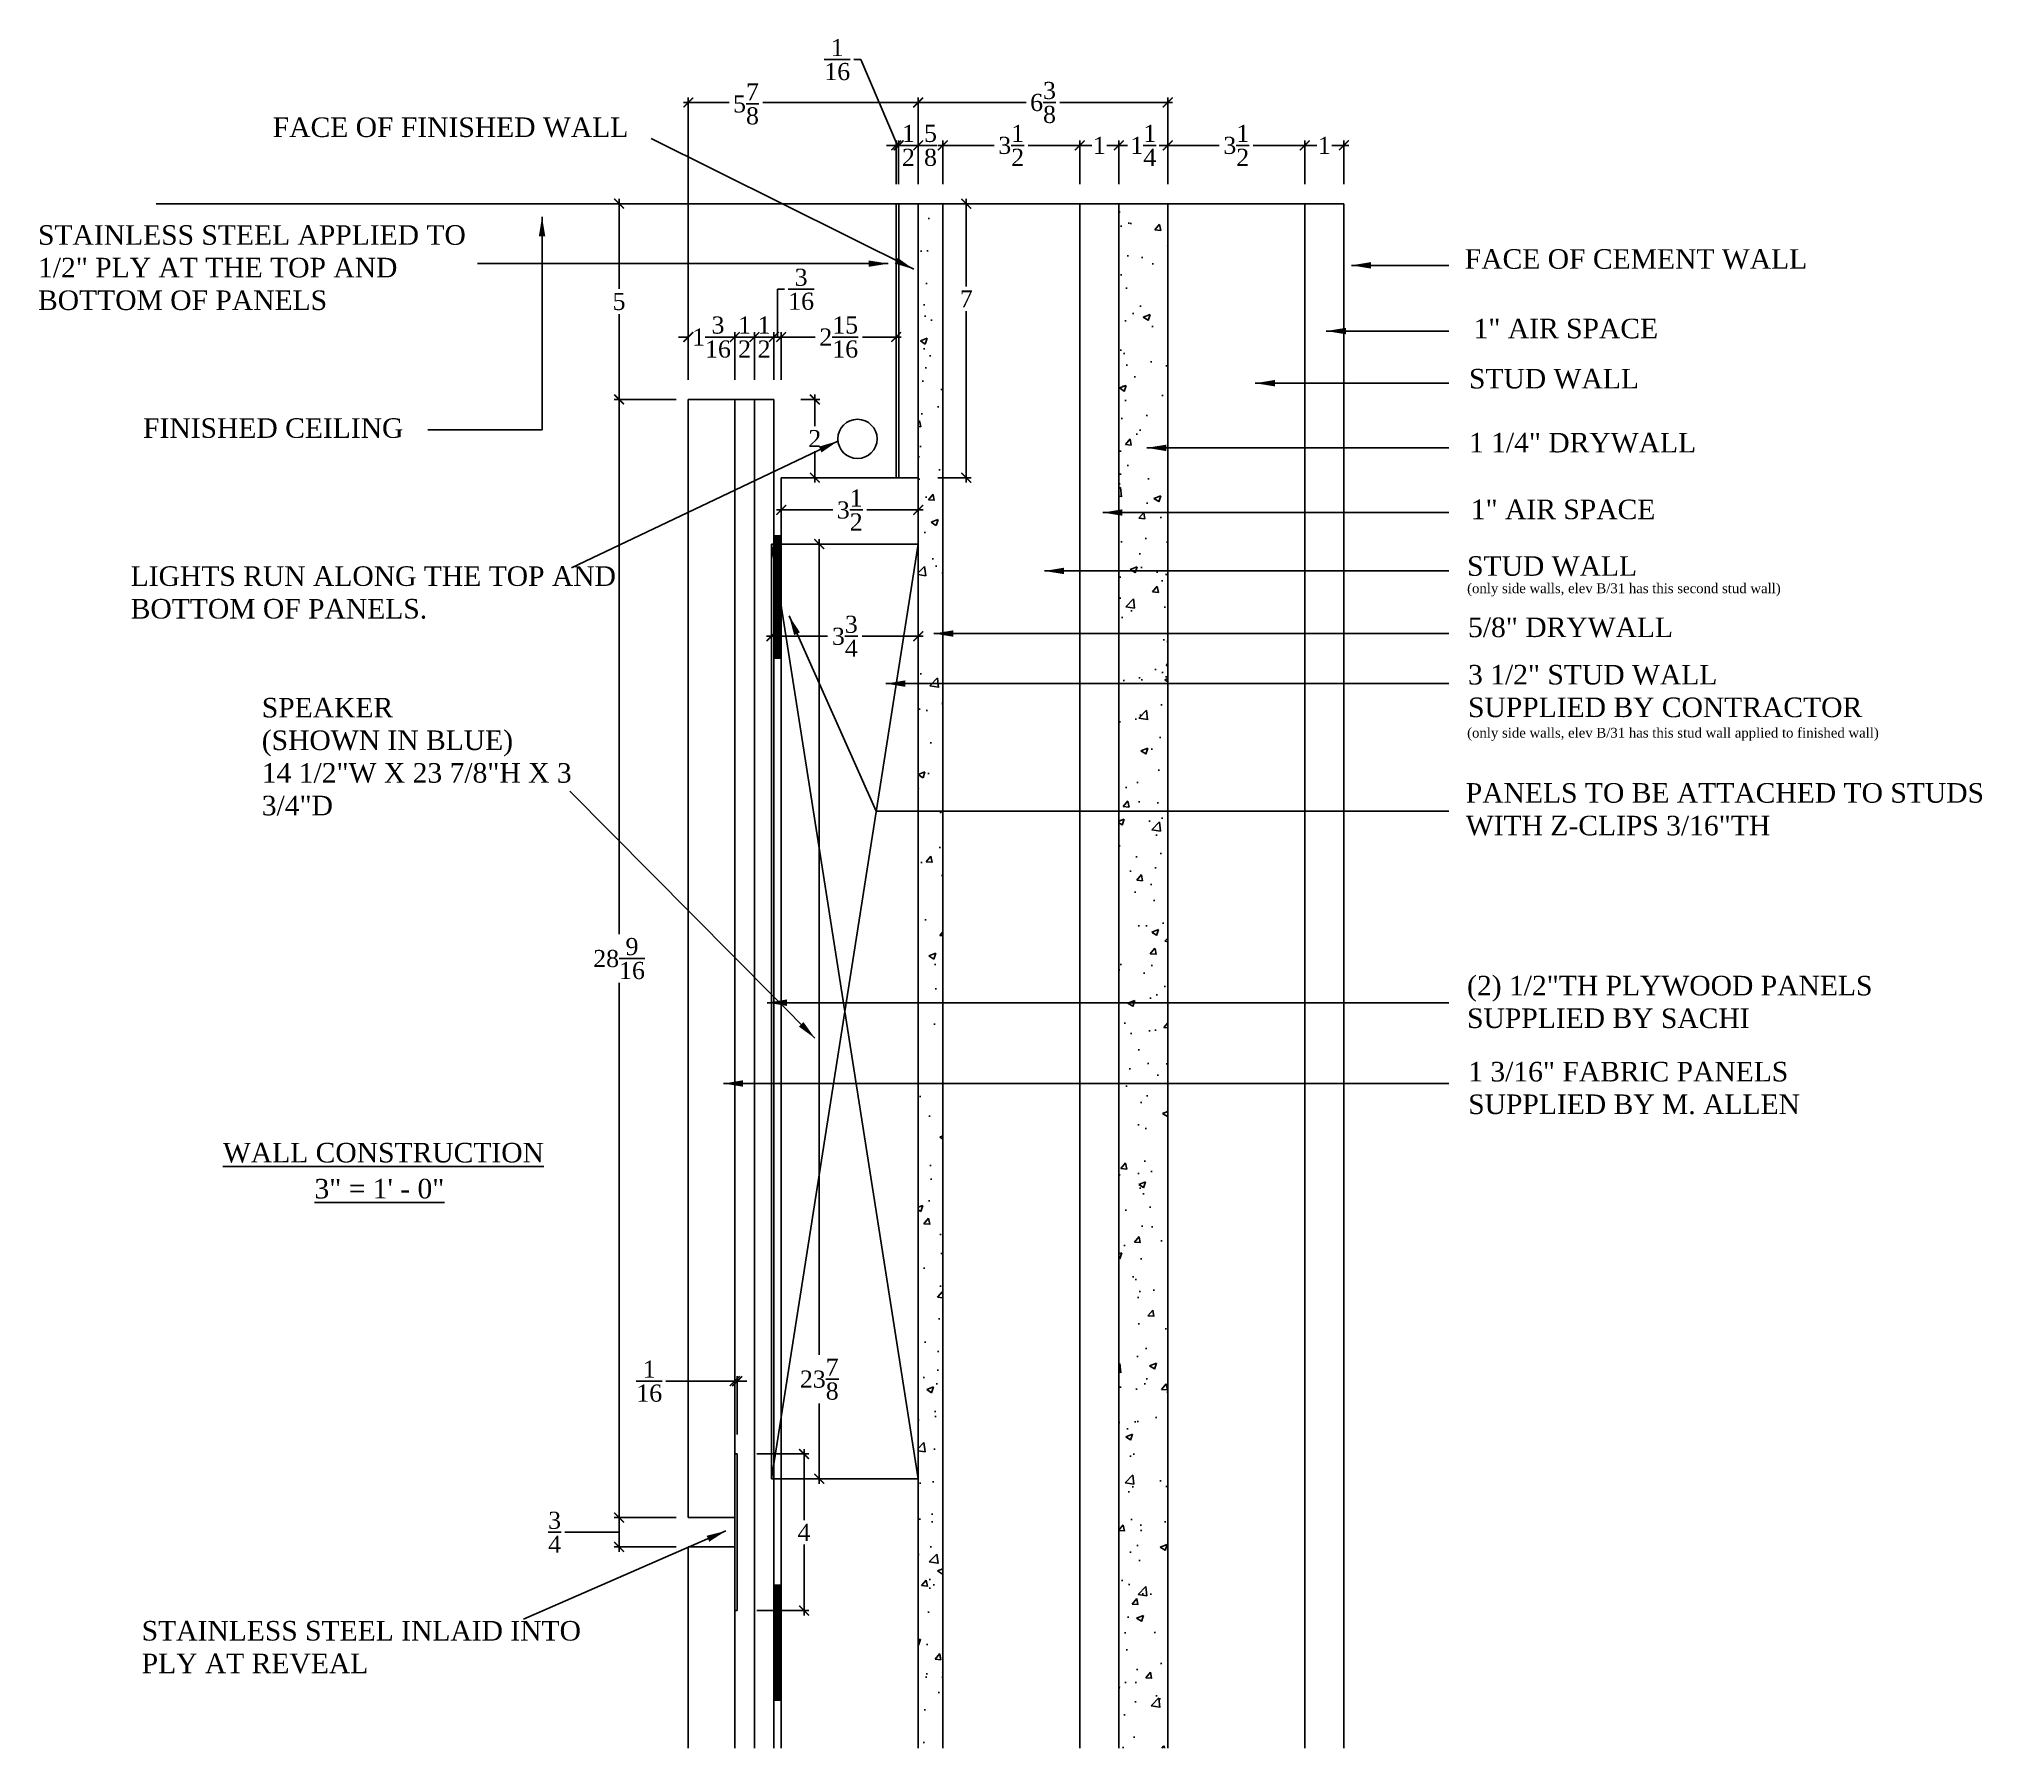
# Model space of a CAD drawing. Header units: inches. Extents: x -8 to 7069, y -18 to 1274.
# Drawn here: x 6271.93 to 6321.58, y 1221.28 to 1264.94 of the extents above; entities that cross this region are included whole.
import ezdxf

# ---------------------------------------------------------------- set-up
doc = ezdxf.new("R2010")
doc.units = ezdxf.units.IN
doc.header["$MEASUREMENT"] = 0
doc.layers.add('VIEWPORT', color=7, linetype='Continuous')
doc.styles.add('BOOKMAN', font='BOOKOS.TTF')
doc.dimstyles.new('SACHI-3', dxfattribs={"dimtxt": 0.4375, "dimasz": 0.25, "dimexe": 0.125, "dimexo": 0.5, "dimgap": 0.09, "dimtad": 0, "dimtih": 1, "dimtoh": 1, "dimdec": 5, "dimzin": 3, "dimdsep": 46, "dimlunit": 5, "dimtxsty": 'BOOKMAN', "dimblk": 'ARCHTICK', "dimcen": 0, "dimdle": 0.125, "dimclrd": 5, "dimclre": 5, "dimclrt": 5, "dimadec": 1, "dimazin": 0, "dimtfac": 1, "dimtdec": 5, "dimtofl": 0, "dimtmove": 0, "dimatfit": 3, "dimfxl": 0, "dimtolj": 1, "dimtzin": 0, "dimarcsym": 0})

msp = doc.modelspace()

# ---------------------------------------------------------------- texts
at = {"char_height": 0.5, "width": 53.87060253, "attachment_point": 1, "style": 'BOOKMAN'}
for s, insert in [('{\\LWALL CONSTRUCTION}', (6276.633992, 1236.743181)), ('{\\L3" = 1\' - 0"}', (6278.973355, 1235.823562))]:
    msp.add_mtext(s, dxfattribs=dict(at, insert=insert))
at = {"layer": 'VIEWPORT', "attachment_point": 1, "style": 'BOOKMAN'}
for s, insert, char_height, width in [('FACE OF FINISHED WALL', (6277.907507, 1262.935907), 0.5, 13.43379997), ('STAINLESS STEEL APPLIED TO 1/2" PLY AT THE TOP AND BOTTOM OF PANELS', (6271.910711, 1260.183901), 0.5, 11.16706921), ('FACE OF CEMENT WALL', (6308.360699, 1259.571307), 0.5, 13.43379997), ('1" AIR SPACE', (6308.585559, 1257.79446), 0.5, 13.43379997), ('STUD WALL', (6308.467368, 1256.513691), 0.5, 13.43379997), ('FINISHED CEILING', (6274.594833, 1255.251799), 0.5, 13.43379997), ('1 1/4" DRYWALL', (6308.467384, 1254.878314), 0.5, 13.43379997), ('1" AIR SPACE', (6308.514634, 1253.173978), 0.5, 13.43379997), ('STUD WALL', (6308.420101, 1251.727912), 0.5, 13.43379997), ('LIGHTS RUN ALONG THE TOP AND BOTTOM OF PANELS.', (6274.278755, 1251.470268), 0.5, 12.64137926), ('(only side walls, elev B/31 has this second stud wall)', (6308.420101, 1251.034079), 0.25, 13.43379997), ('5/8" DRYWALL', (6308.443527, 1250.161484), 0.5, 13.43379997), ('3 1/2" STUD WALL\\PSUPPLIED BY CONTRACTOR', (6308.443527, 1248.951985), 0.5, 13.43379997), ('SPEAKER\\P(SHOWN IN BLUE)\\P14 1/2"W X 23 7/8"H X 3 3/4"D', (6277.627621, 1248.110119), 0.5, 8.59764015), ('(only side walls, elev B/31 has this stud wall applied to finished wall)', (6308.420101, 1247.344406), 0.25, 13.43379997), ('PANELS TO BE ATTACHED TO STUDS WITH Z-CLIPS 3/16"TH', (6308.38746, 1245.932102), 0.5, 13.27220366), ('(2) 1/2"TH PLYWOOD PANELS\\PSUPPLIED BY SACHI', (6308.419687, 1241.009697), 0.5, 13.43379997), ('1 3/16" FABRIC PANELS \\PSUPPLIED BY M. ALLEN', (6308.448236, 1238.812219), 0.5, 13.43379997), ('STAINLESS STEEL INLAID INTO PLY AT REVEAL', (6274.559104, 1224.529976), 0.5, 11.6014856)]:
    msp.add_mtext(s, dxfattribs=dict(at, insert=insert, char_height=char_height, width=width))

# ---------------------------------------------------------------- blocks, each defined once
blk = doc.blocks.new('_ARCHTICK')
at = {"color": 0, "linetype": 'ByBlock', "const_width": 0.15}
blk.add_lwpolyline([(-0.5, -0.5), (0.5, 0.5)], dxfattribs=at)
blk = doc.blocks.new('*D463')
at = {"layer": 'Defpoints', "color": 0}
for p in [(6300.773, 1262.223), (6300.773, 1260.733), (6304.273, 1260.733)]:
    blk.add_point(p, dxfattribs=at)
at = {"layer": 'VIEWPORT', "color": 5, "lineweight": -2}
for p, q in [((6300.648, 1262.223), (6302.09, 1262.223)), ((6300.773, 1261.233), (6300.773, 1262.348)), ((6304.398, 1262.223), (6302.956, 1262.223)), ((6304.273, 1261.233), (6304.273, 1262.348))]:
    blk.add_line(p, q, dxfattribs=at)
at = {"layer": 'VIEWPORT', "color": 5, "lineweight": -2, "xscale": 0.25, "yscale": 0.25, "zscale": 0.25, "rotation": 180}
blk.add_blockref('_ARCHTICK', (6300.773, 1262.223), dxfattribs=at)
at = {"layer": 'VIEWPORT', "color": 5, "lineweight": -2, "xscale": 0.25, "yscale": 0.25, "zscale": 0.25}
blk.add_blockref('_ARCHTICK', (6304.273, 1262.223), dxfattribs=at)
at = {"layer": 'VIEWPORT', "color": 5, "insert": (6302.523, 1262.223), "char_height": 0.4375, "attachment_point": 5, "style": 'BOOKMAN'}
blk.add_mtext('\\A1;3{\\H1.000000x;\\S1/2;}', dxfattribs=at)
blk = doc.blocks.new('*D464')
at = {"layer": 'Defpoints', "color": 0}
for p in [(6299.523, 1262.223), (6299.523, 1260.733), (6300.773, 1260.733)]:
    blk.add_point(p, dxfattribs=at)
at = {"layer": 'VIEWPORT', "color": 5, "lineweight": -2}
for p, q in [((6299.398, 1262.223), (6299.742, 1262.223)), ((6299.523, 1261.233), (6299.523, 1262.348)), ((6300.898, 1262.223), (6300.554, 1262.223)), ((6300.773, 1261.233), (6300.773, 1262.348))]:
    blk.add_line(p, q, dxfattribs=at)
at = {"layer": 'VIEWPORT', "color": 5, "lineweight": -2, "xscale": 0.25, "yscale": 0.25, "zscale": 0.25, "rotation": 180}
blk.add_blockref('_ARCHTICK', (6299.523, 1262.223), dxfattribs=at)
at = {"layer": 'VIEWPORT', "color": 5, "lineweight": -2, "xscale": 0.25, "yscale": 0.25, "zscale": 0.25}
blk.add_blockref('_ARCHTICK', (6300.773, 1262.223), dxfattribs=at)
at = {"layer": 'VIEWPORT', "color": 5, "insert": (6300.148, 1262.223), "char_height": 0.4375, "attachment_point": 5, "style": 'BOOKMAN'}
blk.add_mtext('\\A1;1{\\H1.000000x;\\S1/4;}', dxfattribs=at)
blk = doc.blocks.new('*D465')
at = {"layer": 'Defpoints', "color": 0}
for p in [(6298.523, 1262.223), (6298.523, 1260.733), (6299.523, 1260.733)]:
    blk.add_point(p, dxfattribs=at)
at = {"layer": 'VIEWPORT', "color": 5, "lineweight": -2}
for p, q in [((6298.398, 1262.223), (6298.83, 1262.223)), ((6298.523, 1261.233), (6298.523, 1262.348)), ((6299.648, 1262.223), (6299.217, 1262.223)), ((6299.523, 1261.233), (6299.523, 1262.348))]:
    blk.add_line(p, q, dxfattribs=at)
at = {"layer": 'VIEWPORT', "color": 5, "lineweight": -2, "xscale": 0.25, "yscale": 0.25, "zscale": 0.25, "rotation": 180}
blk.add_blockref('_ARCHTICK', (6298.523, 1262.223), dxfattribs=at)
at = {"layer": 'VIEWPORT', "color": 5, "lineweight": -2, "xscale": 0.25, "yscale": 0.25, "zscale": 0.25}
blk.add_blockref('_ARCHTICK', (6299.523, 1262.223), dxfattribs=at)
at = {"layer": 'VIEWPORT', "color": 5, "insert": (6299.023, 1262.223), "char_height": 0.4375, "attachment_point": 5, "style": 'BOOKMAN'}
blk.add_mtext('\\A1;1', dxfattribs=at)
blk = doc.blocks.new('*D466')
at = {"layer": 'Defpoints', "color": 0}
for p in [(6295.023, 1262.223), (6295.023, 1260.733), (6298.523, 1260.733)]:
    blk.add_point(p, dxfattribs=at)
at = {"layer": 'VIEWPORT', "color": 5, "lineweight": -2}
for p, q in [((6294.898, 1262.223), (6296.34, 1262.223)), ((6295.023, 1261.233), (6295.023, 1262.348)), ((6298.648, 1262.223), (6297.206, 1262.223)), ((6298.523, 1261.233), (6298.523, 1262.348))]:
    blk.add_line(p, q, dxfattribs=at)
at = {"layer": 'VIEWPORT', "color": 5, "lineweight": -2, "xscale": 0.25, "yscale": 0.25, "zscale": 0.25, "rotation": 180}
blk.add_blockref('_ARCHTICK', (6295.023, 1262.223), dxfattribs=at)
at = {"layer": 'VIEWPORT', "color": 5, "lineweight": -2, "xscale": 0.25, "yscale": 0.25, "zscale": 0.25}
blk.add_blockref('_ARCHTICK', (6298.523, 1262.223), dxfattribs=at)
at = {"layer": 'VIEWPORT', "color": 5, "insert": (6296.773, 1262.223), "char_height": 0.4375, "attachment_point": 5, "style": 'BOOKMAN'}
blk.add_mtext('\\A1;3{\\H1.000000x;\\S1/2;}', dxfattribs=at)
blk = doc.blocks.new('*D467')
at = {"layer": 'Defpoints', "color": 0}
for p in [(6294.398, 1262.223), (6294.398, 1260.733), (6295.023, 1260.733)]:
    blk.add_point(p, dxfattribs=at)
at = {"layer": 'VIEWPORT', "color": 5, "lineweight": -2}
for p, q in [((6294.398, 1262.223), (6294.148, 1262.223)), ((6294.398, 1261.233), (6294.398, 1262.348)), ((6295.023, 1261.233), (6295.023, 1262.348)), ((6295.023, 1262.223), (6295.273, 1262.223))]:
    blk.add_line(p, q, dxfattribs=at)
at = {"layer": 'VIEWPORT', "color": 5, "lineweight": -2, "xscale": 0.25, "yscale": 0.25, "zscale": 0.25}
blk.add_blockref('_ARCHTICK', (6294.398, 1262.223), dxfattribs=at)
at = {"layer": 'VIEWPORT', "color": 5, "lineweight": -2, "xscale": 0.25, "yscale": 0.25, "zscale": 0.25, "rotation": 180}
blk.add_blockref('_ARCHTICK', (6295.023, 1262.223), dxfattribs=at)
at = {"layer": 'VIEWPORT', "color": 5, "insert": (6294.711, 1262.223), "char_height": 0.4375, "attachment_point": 5, "style": 'BOOKMAN'}
blk.add_mtext('\\A1;{\\H1.000000x;\\S5/8;}', dxfattribs=at)
blk = doc.blocks.new('*D468')
at = {"layer": 'Defpoints', "color": 0}
for p in [(6293.898, 1262.223), (6293.898, 1260.733), (6294.398, 1260.733)]:
    blk.add_point(p, dxfattribs=at)
at = {"layer": 'VIEWPORT', "color": 5, "lineweight": -2}
for p, q in [((6293.898, 1262.223), (6293.648, 1262.223)), ((6293.898, 1261.233), (6293.898, 1262.348)), ((6294.398, 1261.233), (6294.398, 1262.348)), ((6294.398, 1262.223), (6294.648, 1262.223))]:
    blk.add_line(p, q, dxfattribs=at)
at = {"layer": 'VIEWPORT', "color": 5, "lineweight": -2, "xscale": 0.25, "yscale": 0.25, "zscale": 0.25}
blk.add_blockref('_ARCHTICK', (6293.898, 1262.223), dxfattribs=at)
at = {"layer": 'VIEWPORT', "color": 5, "lineweight": -2, "xscale": 0.25, "yscale": 0.25, "zscale": 0.25, "rotation": 180}
blk.add_blockref('_ARCHTICK', (6294.398, 1262.223), dxfattribs=at)
at = {"layer": 'VIEWPORT', "color": 5, "insert": (6294.148, 1262.223), "char_height": 0.4375, "attachment_point": 5, "style": 'BOOKMAN'}
blk.add_mtext('\\A1;{\\H1.000000x;\\S1/2;}', dxfattribs=at)
blk = doc.blocks.new('*D469')
at = {"layer": 'Defpoints', "color": 0}
for p in [(6293.836, 1262.223), (6293.836, 1260.733), (6293.898, 1260.733)]:
    blk.add_point(p, dxfattribs=at)
at = {"layer": 'VIEWPORT', "color": 5, "lineweight": -2}
for p, q in [((6292.93, 1264.415), (6292.75, 1264.415)), ((6293.867, 1262.223), (6292.93, 1264.415)), ((6293.836, 1262.223), (6293.586, 1262.223)), ((6293.836, 1261.233), (6293.836, 1262.348)), ((6293.898, 1262.223), (6293.836, 1262.223)), ((6293.898, 1261.233), (6293.898, 1262.348)), ((6293.898, 1262.223), (6294.148, 1262.223))]:
    blk.add_line(p, q, dxfattribs=at)
at = {"layer": 'VIEWPORT', "color": 5, "lineweight": -2, "xscale": 0.25, "yscale": 0.25, "zscale": 0.25}
blk.add_blockref('_ARCHTICK', (6293.836, 1262.223), dxfattribs=at)
at = {"layer": 'VIEWPORT', "color": 5, "lineweight": -2, "xscale": 0.25, "yscale": 0.25, "zscale": 0.25, "rotation": 180}
blk.add_blockref('_ARCHTICK', (6293.898, 1262.223), dxfattribs=at)
at = {"layer": 'VIEWPORT', "color": 5, "insert": (6292.329, 1264.415), "char_height": 0.4375, "attachment_point": 5, "style": 'BOOKMAN'}
blk.add_mtext('\\A1;{\\H1.000000x;\\S1/16;}', dxfattribs=at)
blk = doc.blocks.new('*D470')
at = {"layer": 'Defpoints', "color": 0}
for p in [(6305.273, 1262.223), (6304.273, 1260.733), (6305.273, 1260.733)]:
    blk.add_point(p, dxfattribs=at)
at = {"layer": 'VIEWPORT', "color": 5, "lineweight": -2}
for p, q in [((6304.148, 1262.223), (6304.58, 1262.223)), ((6304.273, 1261.233), (6304.273, 1262.348)), ((6305.398, 1262.223), (6304.967, 1262.223)), ((6305.273, 1261.233), (6305.273, 1262.348))]:
    blk.add_line(p, q, dxfattribs=at)
at = {"layer": 'VIEWPORT', "color": 5, "lineweight": -2, "xscale": 0.25, "yscale": 0.25, "zscale": 0.25, "rotation": 180}
blk.add_blockref('_ARCHTICK', (6304.273, 1262.223), dxfattribs=at)
at = {"layer": 'VIEWPORT', "color": 5, "lineweight": -2, "xscale": 0.25, "yscale": 0.25, "zscale": 0.25}
blk.add_blockref('_ARCHTICK', (6305.273, 1262.223), dxfattribs=at)
at = {"layer": 'VIEWPORT', "color": 5, "insert": (6304.773, 1262.223), "char_height": 0.4375, "attachment_point": 5, "style": 'BOOKMAN'}
blk.add_mtext('\\A1;1', dxfattribs=at)
blk = doc.blocks.new('*D471')
at = {"layer": 'Defpoints', "color": 0}
for p in [(6294.398, 1260.733), (6294.398, 1253.733), (6295.626, 1253.733)]:
    blk.add_point(p, dxfattribs=at)
at = {"layer": 'VIEWPORT', "color": 5, "lineweight": -2}
for p, q in [((6294.898, 1260.733), (6295.751, 1260.733)), ((6295.626, 1260.858), (6295.626, 1258.619)), ((6295.626, 1253.608), (6295.626, 1257.986)), ((6294.898, 1253.733), (6295.751, 1253.733))]:
    blk.add_line(p, q, dxfattribs=at)
at = {"layer": 'VIEWPORT', "color": 5, "lineweight": -2, "xscale": 0.25, "yscale": 0.25, "zscale": 0.25}
for p, rotation in [((6295.626, 1260.733), 90), ((6295.626, 1253.733), 270)]:
    blk.add_blockref('_ARCHTICK', p, dxfattribs=dict(at, rotation=rotation))
at = {"layer": 'VIEWPORT', "color": 5, "insert": (6295.626, 1258.302), "char_height": 0.4375, "attachment_point": 5, "style": 'BOOKMAN'}
blk.add_mtext('\\A1;7', dxfattribs=at)
blk = doc.blocks.new('*D472')
at = {"layer": 'Defpoints', "color": 0}
for p in [(6286.755, 1260.733), (6288.711, 1260.733), (6288.711, 1255.733)]:
    blk.add_point(p, dxfattribs=at)
at = {"layer": 'VIEWPORT', "color": 5, "lineweight": -2}
for p, q in [((6288.211, 1260.733), (6286.63, 1260.733)), ((6286.755, 1260.858), (6286.755, 1258.554)), ((6286.755, 1255.608), (6286.755, 1257.913)), ((6288.211, 1255.733), (6286.63, 1255.733))]:
    blk.add_line(p, q, dxfattribs=at)
at = {"layer": 'VIEWPORT', "color": 5, "lineweight": -2, "xscale": 0.25, "yscale": 0.25, "zscale": 0.25}
for p, rotation in [((6286.755, 1260.733), 90), ((6286.755, 1255.733), 270)]:
    blk.add_blockref('_ARCHTICK', p, dxfattribs=dict(at, rotation=rotation))
at = {"layer": 'VIEWPORT', "color": 5, "insert": (6286.755, 1258.233), "char_height": 0.4375, "attachment_point": 5, "style": 'BOOKMAN'}
blk.add_mtext('\\A1;5', dxfattribs=at)
blk = doc.blocks.new('*D473')
at = {"layer": 'Defpoints', "color": 0}
for p in [(6289.711, 1257.327), (6288.523, 1255.733), (6289.711, 1255.733)]:
    blk.add_point(p, dxfattribs=at)
at = {"layer": 'VIEWPORT', "color": 5, "lineweight": -2}
for p, q in [((6288.523, 1257.327), (6288.273, 1257.327)), ((6288.523, 1256.233), (6288.523, 1257.452)), ((6289.711, 1256.233), (6289.711, 1257.452)), ((6289.711, 1257.327), (6289.961, 1257.327))]:
    blk.add_line(p, q, dxfattribs=at)
at = {"layer": 'VIEWPORT', "color": 5, "lineweight": -2, "xscale": 0.25, "yscale": 0.25, "zscale": 0.25}
blk.add_blockref('_ARCHTICK', (6288.523, 1257.327), dxfattribs=at)
at = {"layer": 'VIEWPORT', "color": 5, "lineweight": -2, "xscale": 0.25, "yscale": 0.25, "zscale": 0.25, "rotation": 180}
blk.add_blockref('_ARCHTICK', (6289.711, 1257.327), dxfattribs=at)
at = {"layer": 'VIEWPORT', "color": 5, "insert": (6289.117, 1257.327), "char_height": 0.4375, "attachment_point": 5, "style": 'BOOKMAN'}
blk.add_mtext('\\A1;1{\\H1.000000x;\\S3/16;}', dxfattribs=at)
blk = doc.blocks.new('*D474')
at = {"layer": 'Defpoints', "color": 0}
for p in [(6290.211, 1257.327), (6289.711, 1255.733), (6290.211, 1255.733)]:
    blk.add_point(p, dxfattribs=at)
at = {"layer": 'VIEWPORT', "color": 5, "lineweight": -2}
for p, q in [((6289.711, 1257.327), (6289.461, 1257.327)), ((6289.711, 1256.233), (6289.711, 1257.452)), ((6290.211, 1256.233), (6290.211, 1257.452)), ((6290.211, 1257.327), (6290.461, 1257.327))]:
    blk.add_line(p, q, dxfattribs=at)
at = {"layer": 'VIEWPORT', "color": 5, "lineweight": -2, "xscale": 0.25, "yscale": 0.25, "zscale": 0.25}
blk.add_blockref('_ARCHTICK', (6289.711, 1257.327), dxfattribs=at)
at = {"layer": 'VIEWPORT', "color": 5, "lineweight": -2, "xscale": 0.25, "yscale": 0.25, "zscale": 0.25, "rotation": 180}
blk.add_blockref('_ARCHTICK', (6290.211, 1257.327), dxfattribs=at)
at = {"layer": 'VIEWPORT', "color": 5, "insert": (6289.961, 1257.327), "char_height": 0.4375, "attachment_point": 5, "style": 'BOOKMAN'}
blk.add_mtext('\\A1;{\\H1.000000x;\\S1/2;}', dxfattribs=at)
blk = doc.blocks.new('*D475')
at = {"layer": 'Defpoints', "color": 0}
for p in [(6290.711, 1257.327), (6290.211, 1255.733), (6290.711, 1255.733)]:
    blk.add_point(p, dxfattribs=at)
at = {"layer": 'VIEWPORT', "color": 5, "lineweight": -2}
for p, q in [((6290.211, 1257.327), (6289.961, 1257.327)), ((6290.211, 1256.233), (6290.211, 1257.452)), ((6290.711, 1256.233), (6290.711, 1257.452)), ((6290.711, 1257.327), (6290.961, 1257.327))]:
    blk.add_line(p, q, dxfattribs=at)
at = {"layer": 'VIEWPORT', "color": 5, "lineweight": -2, "xscale": 0.25, "yscale": 0.25, "zscale": 0.25}
blk.add_blockref('_ARCHTICK', (6290.211, 1257.327), dxfattribs=at)
at = {"layer": 'VIEWPORT', "color": 5, "lineweight": -2, "xscale": 0.25, "yscale": 0.25, "zscale": 0.25, "rotation": 180}
blk.add_blockref('_ARCHTICK', (6290.711, 1257.327), dxfattribs=at)
at = {"layer": 'VIEWPORT', "color": 5, "insert": (6290.461, 1257.327), "char_height": 0.4375, "attachment_point": 5, "style": 'BOOKMAN'}
blk.add_mtext('\\A1;{\\H1.000000x;\\S1/2;}', dxfattribs=at)
blk = doc.blocks.new('*D476')
at = {"layer": 'Defpoints', "color": 0}
for p in [(6293.836, 1257.327), (6290.898, 1255.733), (6293.836, 1255.733)]:
    blk.add_point(p, dxfattribs=at)
at = {"layer": 'VIEWPORT', "color": 5, "lineweight": -2}
for p, q in [((6290.773, 1257.327), (6291.763, 1257.327)), ((6290.898, 1256.233), (6290.898, 1257.452)), ((6293.961, 1257.327), (6292.971, 1257.327)), ((6293.836, 1256.233), (6293.836, 1257.452))]:
    blk.add_line(p, q, dxfattribs=at)
at = {"layer": 'VIEWPORT', "color": 5, "lineweight": -2, "xscale": 0.25, "yscale": 0.25, "zscale": 0.25, "rotation": 180}
blk.add_blockref('_ARCHTICK', (6290.898, 1257.327), dxfattribs=at)
at = {"layer": 'VIEWPORT', "color": 5, "lineweight": -2, "xscale": 0.25, "yscale": 0.25, "zscale": 0.25}
blk.add_blockref('_ARCHTICK', (6293.836, 1257.327), dxfattribs=at)
at = {"layer": 'VIEWPORT', "color": 5, "insert": (6292.367, 1257.327), "char_height": 0.4375, "attachment_point": 5, "style": 'BOOKMAN'}
blk.add_mtext('\\A1;2{\\H1.000000x;\\S15/16;}', dxfattribs=at)
blk = doc.blocks.new('*D477')
at = {"layer": 'Defpoints', "color": 0}
for p in [(6290.898, 1255.733), (6290.898, 1253.733), (6291.755, 1253.733)]:
    blk.add_point(p, dxfattribs=at)
at = {"layer": 'VIEWPORT', "color": 5, "lineweight": -2}
for p, q in [((6291.398, 1255.733), (6291.88, 1255.733)), ((6291.755, 1255.858), (6291.755, 1255.054)), ((6291.755, 1253.608), (6291.755, 1254.413)), ((6291.398, 1253.733), (6291.88, 1253.733))]:
    blk.add_line(p, q, dxfattribs=at)
at = {"layer": 'VIEWPORT', "color": 5, "lineweight": -2, "xscale": 0.25, "yscale": 0.25, "zscale": 0.25}
for p, rotation in [((6291.755, 1255.733), 90), ((6291.755, 1253.733), 270)]:
    blk.add_blockref('_ARCHTICK', p, dxfattribs=dict(at, rotation=rotation))
at = {"layer": 'VIEWPORT', "color": 5, "insert": (6291.755, 1254.733), "char_height": 0.4375, "attachment_point": 5, "style": 'BOOKMAN'}
blk.add_mtext('\\A1;2', dxfattribs=at)
blk = doc.blocks.new('*D478')
at = {"layer": 'Defpoints', "color": 0}
for p in [(6288.711, 1255.733), (6286.755, 1227.171), (6288.711, 1227.171)]:
    blk.add_point(p, dxfattribs=at)
at = {"layer": 'VIEWPORT', "color": 5, "lineweight": -2}
for p, q in [((6288.211, 1255.733), (6286.63, 1255.733)), ((6286.755, 1255.858), (6286.755, 1242.076)), ((6286.755, 1227.046), (6286.755, 1240.829)), ((6288.211, 1227.171), (6286.63, 1227.171))]:
    blk.add_line(p, q, dxfattribs=at)
at = {"layer": 'VIEWPORT', "color": 5, "lineweight": -2, "xscale": 0.25, "yscale": 0.25, "zscale": 0.25}
for p, rotation in [((6286.755, 1255.733), 90), ((6286.755, 1227.171), 270)]:
    blk.add_blockref('_ARCHTICK', p, dxfattribs=dict(at, rotation=rotation))
at = {"layer": 'VIEWPORT', "color": 5, "insert": (6286.755, 1241.452), "char_height": 0.4375, "attachment_point": 5, "style": 'BOOKMAN'}
blk.add_mtext('\\A1;28{\\H1.000000x;\\S9/16;}', dxfattribs=at)
blk = doc.blocks.new('*D479')
at = {"layer": 'Defpoints', "color": 0}
for p in [(6288.711, 1227.171), (6286.755, 1226.421), (6288.711, 1226.421)]:
    blk.add_point(p, dxfattribs=at)
at = {"layer": 'VIEWPORT', "color": 5, "lineweight": -2}
for p, q in [((6286.755, 1227.296), (6286.755, 1226.296)), ((6285.549, 1226.796), (6285.369, 1226.796)), ((6286.755, 1226.796), (6285.549, 1226.796)), ((6288.211, 1227.171), (6286.63, 1227.171)), ((6288.211, 1226.421), (6286.63, 1226.421))]:
    blk.add_line(p, q, dxfattribs=at)
at = {"layer": 'VIEWPORT', "color": 5, "lineweight": -2, "xscale": 0.25, "yscale": 0.25, "zscale": 0.25}
for p, rotation in [((6286.755, 1227.171), 90), ((6286.755, 1226.421), 270)]:
    blk.add_blockref('_ARCHTICK', p, dxfattribs=dict(at, rotation=rotation))
at = {"layer": 'VIEWPORT', "color": 5, "insert": (6285.108, 1226.796), "char_height": 0.4375, "attachment_point": 5, "style": 'BOOKMAN'}
blk.add_mtext('\\A1;{\\H1.000000x;\\S3/4;}', dxfattribs=at)
blk = doc.blocks.new('*D480')
at = {"layer": 'Defpoints', "color": 0}
for p in [(6289.773, 1228.796), (6289.773, 1224.796), (6291.48, 1224.796)]:
    blk.add_point(p, dxfattribs=at)
at = {"layer": 'VIEWPORT', "color": 5, "lineweight": -2}
for p, q in [((6290.273, 1228.796), (6291.605, 1228.796)), ((6291.48, 1228.921), (6291.48, 1227.105)), ((6291.48, 1224.671), (6291.48, 1226.487)), ((6290.273, 1224.796), (6291.605, 1224.796))]:
    blk.add_line(p, q, dxfattribs=at)
at = {"layer": 'VIEWPORT', "color": 5, "lineweight": -2, "xscale": 0.25, "yscale": 0.25, "zscale": 0.25}
for p, rotation in [((6291.48, 1228.796), 90), ((6291.48, 1224.796), 270)]:
    blk.add_blockref('_ARCHTICK', p, dxfattribs=dict(at, rotation=rotation))
at = {"layer": 'VIEWPORT', "color": 5, "insert": (6291.48, 1226.796), "char_height": 0.4375, "attachment_point": 5, "style": 'BOOKMAN'}
blk.add_mtext('\\A1;4', dxfattribs=at)
blk = doc.blocks.new('*D481')
at = {"layer": 'Defpoints', "color": 0}
for p in [(6289.711, 1230.657), (6289.711, 1228.796), (6289.773, 1228.796)]:
    blk.add_point(p, dxfattribs=at)
at = {"layer": 'VIEWPORT', "color": 5, "lineweight": -2}
for p, q in [((6289.711, 1229.296), (6289.711, 1230.782)), ((6289.773, 1229.296), (6289.773, 1230.782)), ((6289.711, 1230.657), (6287.947, 1230.657)), ((6289.773, 1230.657), (6290.023, 1230.657))]:
    blk.add_line(p, q, dxfattribs=at)
at = {"layer": 'VIEWPORT', "color": 5, "lineweight": -2, "xscale": 0.25, "yscale": 0.25, "zscale": 0.25}
blk.add_blockref('_ARCHTICK', (6289.711, 1230.657), dxfattribs=at)
at = {"layer": 'VIEWPORT', "color": 5, "lineweight": -2, "xscale": 0.25, "yscale": 0.25, "zscale": 0.25, "rotation": 180}
blk.add_blockref('_ARCHTICK', (6289.773, 1230.657), dxfattribs=at)
at = {"layer": 'VIEWPORT', "color": 5, "insert": (6287.526, 1230.657), "char_height": 0.4375, "attachment_point": 5, "style": 'BOOKMAN'}
blk.add_mtext('\\A1;{\\H1.000000x;\\S1/16;}', dxfattribs=at)
blk = doc.blocks.new('*D482')
at = {"layer": 'Defpoints', "color": 0}
for p in [(6300.773, 1263.319), (6294.398, 1260.733), (6300.773, 1260.733)]:
    blk.add_point(p, dxfattribs=at)
at = {"layer": 'VIEWPORT', "color": 5, "lineweight": -2}
for p, q in [((6294.273, 1263.319), (6297.154, 1263.319)), ((6294.398, 1261.233), (6294.398, 1263.444)), ((6300.898, 1263.319), (6298.018, 1263.319)), ((6300.773, 1261.233), (6300.773, 1263.444))]:
    blk.add_line(p, q, dxfattribs=at)
at = {"layer": 'VIEWPORT', "color": 5, "lineweight": -2, "xscale": 0.25, "yscale": 0.25, "zscale": 0.25, "rotation": 180}
blk.add_blockref('_ARCHTICK', (6294.398, 1263.319), dxfattribs=at)
at = {"layer": 'VIEWPORT', "color": 5, "lineweight": -2, "xscale": 0.25, "yscale": 0.25, "zscale": 0.25}
blk.add_blockref('_ARCHTICK', (6300.773, 1263.319), dxfattribs=at)
at = {"layer": 'VIEWPORT', "color": 5, "insert": (6297.586, 1263.319), "char_height": 0.4375, "attachment_point": 5, "style": 'BOOKMAN'}
blk.add_mtext('\\A1;6{\\H1.000000x;\\S3/8;}', dxfattribs=at)
blk = doc.blocks.new('*D483')
at = {"layer": 'Defpoints', "color": 0}
for p in [(6290.711, 1257.327), (6290.711, 1255.733), (6290.898, 1255.733)]:
    blk.add_point(p, dxfattribs=at)
at = {"layer": 'VIEWPORT', "color": 5, "lineweight": -2}
for p, q in [((6290.805, 1257.327), (6290.805, 1258.548)), ((6290.805, 1258.548), (6290.985, 1258.548)), ((6291.023, 1257.327), (6290.586, 1257.327)), ((6290.711, 1256.233), (6290.711, 1257.452)), ((6290.898, 1256.233), (6290.898, 1257.452))]:
    blk.add_line(p, q, dxfattribs=at)
at = {"layer": 'VIEWPORT', "color": 5, "lineweight": -2, "xscale": 0.25, "yscale": 0.25, "zscale": 0.25, "rotation": 180}
blk.add_blockref('_ARCHTICK', (6290.711, 1257.327), dxfattribs=at)
at = {"layer": 'VIEWPORT', "color": 5, "lineweight": -2, "xscale": 0.25, "yscale": 0.25, "zscale": 0.25}
blk.add_blockref('_ARCHTICK', (6290.898, 1257.327), dxfattribs=at)
at = {"layer": 'VIEWPORT', "color": 5, "insert": (6291.406, 1258.548), "char_height": 0.4375, "attachment_point": 5, "style": 'BOOKMAN'}
blk.add_mtext('\\A1;{\\H1.000000x;\\S3/16;}', dxfattribs=at)
blk = doc.blocks.new('*D484')
at = {"layer": 'Defpoints', "color": 0}
for p in [(6288.523, 1263.319), (6294.398, 1260.733), (6288.523, 1255.733)]:
    blk.add_point(p, dxfattribs=at)
at = {"layer": 'VIEWPORT', "color": 5, "lineweight": -2}
for p, q in [((6288.398, 1263.319), (6289.566, 1263.319)), ((6288.523, 1256.233), (6288.523, 1263.444)), ((6294.523, 1263.319), (6290.43, 1263.319)), ((6294.398, 1261.233), (6294.398, 1263.444))]:
    blk.add_line(p, q, dxfattribs=at)
at = {"layer": 'VIEWPORT', "color": 5, "lineweight": -2, "xscale": 0.25, "yscale": 0.25, "zscale": 0.25, "rotation": 180}
blk.add_blockref('_ARCHTICK', (6288.523, 1263.319), dxfattribs=at)
at = {"layer": 'VIEWPORT', "color": 5, "lineweight": -2, "xscale": 0.25, "yscale": 0.25, "zscale": 0.25}
blk.add_blockref('_ARCHTICK', (6294.398, 1263.319), dxfattribs=at)
at = {"layer": 'VIEWPORT', "color": 5, "insert": (6289.998, 1263.283), "char_height": 0.4375, "attachment_point": 5, "style": 'BOOKMAN'}
blk.add_mtext('\\A1;5{\\H1.000000x;\\S7/8;}', dxfattribs=at)
blk = doc.blocks.new('*D501')
at = {"layer": 'Defpoints', "color": 0}
for p in [(6290.898, 1253.733), (6294.398, 1253.733), (6294.398, 1252.91)]:
    blk.add_point(p, dxfattribs=at)
at = {"layer": 'VIEWPORT', "color": 5, "lineweight": -2}
for p, q in [((6290.898, 1253.233), (6290.898, 1252.785)), ((6294.398, 1253.233), (6294.398, 1252.785)), ((6290.773, 1252.91), (6292.215, 1252.91)), ((6294.523, 1252.91), (6293.081, 1252.91))]:
    blk.add_line(p, q, dxfattribs=at)
at = {"layer": 'VIEWPORT', "color": 5, "lineweight": -2, "xscale": 0.25, "yscale": 0.25, "zscale": 0.25, "rotation": 180}
blk.add_blockref('_ARCHTICK', (6290.898, 1252.91), dxfattribs=at)
at = {"layer": 'VIEWPORT', "color": 5, "lineweight": -2, "xscale": 0.25, "yscale": 0.25, "zscale": 0.25}
blk.add_blockref('_ARCHTICK', (6294.398, 1252.91), dxfattribs=at)
at = {"layer": 'VIEWPORT', "color": 5, "insert": (6292.648, 1252.91), "char_height": 0.4375, "attachment_point": 5, "style": 'BOOKMAN'}
blk.add_mtext('\\A1;3{\\H1.000000x;\\S1/2;}', dxfattribs=at)
blk = doc.blocks.new('*D671')
at = {"layer": 'Defpoints', "color": 0}
for p in [(6290.898, 1252.036), (6290.898, 1228.161), (6291.87, 1228.161)]:
    blk.add_point(p, dxfattribs=at)
at = {"layer": 'VIEWPORT', "color": 5, "lineweight": -2}
for p, q in [((6291.87, 1252.161), (6291.87, 1231.332)), ((6291.398, 1252.036), (6291.995, 1252.036)), ((6291.87, 1228.036), (6291.87, 1230.085)), ((6291.398, 1228.161), (6291.995, 1228.161))]:
    blk.add_line(p, q, dxfattribs=at)
at = {"layer": 'VIEWPORT', "color": 5, "lineweight": -2, "xscale": 0.25, "yscale": 0.25, "zscale": 0.25}
for p, rotation in [((6291.87, 1252.036), 90), ((6291.87, 1228.161), 270)]:
    blk.add_blockref('_ARCHTICK', p, dxfattribs=dict(at, rotation=rotation))
at = {"layer": 'VIEWPORT', "color": 5, "insert": (6291.87, 1230.708), "char_height": 0.4375, "attachment_point": 5, "style": 'BOOKMAN'}
blk.add_mtext('\\A1;23{\\H1.000000x;\\S7/8;}', dxfattribs=at)
blk = doc.blocks.new('*D672')
at = {"layer": 'Defpoints', "color": 0}
for p in [(6290.648, 1252.036), (6294.398, 1252.036), (6294.398, 1249.684)]:
    blk.add_point(p, dxfattribs=at)
at = {"layer": 'VIEWPORT', "color": 5, "lineweight": -2}
for p, q in [((6290.648, 1251.536), (6290.648, 1249.559)), ((6294.398, 1251.536), (6294.398, 1249.559)), ((6290.523, 1249.684), (6292.079, 1249.684)), ((6294.523, 1249.684), (6292.967, 1249.684))]:
    blk.add_line(p, q, dxfattribs=at)
at = {"layer": 'VIEWPORT', "color": 5, "lineweight": -2, "xscale": 0.25, "yscale": 0.25, "zscale": 0.25, "rotation": 180}
blk.add_blockref('_ARCHTICK', (6290.648, 1249.684), dxfattribs=at)
at = {"layer": 'VIEWPORT', "color": 5, "lineweight": -2, "xscale": 0.25, "yscale": 0.25, "zscale": 0.25}
blk.add_blockref('_ARCHTICK', (6294.398, 1249.684), dxfattribs=at)
at = {"layer": 'VIEWPORT', "color": 5, "insert": (6292.523, 1249.684), "char_height": 0.4375, "attachment_point": 5, "style": 'BOOKMAN'}
blk.add_mtext('\\A1;3{\\H1.000000x;\\S3/4;}', dxfattribs=at)

# ---------------------------------------------------------------- dimensions: what is measured, and where the dimension line sits
at = {"layer": 'VIEWPORT'}
for base, p1, p2, picture, middle in [((6293.835837, 1262.223066), (6293.898337, 1260.733349), (6293.835837, 1260.733349), '*D469', (6292.660192, 1264.414556)), ((6288.523337, 1263.318778), (6294.398337, 1260.733349), (6288.523337, 1255.733349), '*D484', (6289.998467, 1263.283331))]:
    dim = msp.add_linear_dim(base=base, p1=p1, p2=p2, dimstyle='SACHI-3', override={"dimtmove": 1}, dxfattribs=at)
    dim.commit()
    dim.dimension.update_dxf_attribs({"geometry": picture, "text_midpoint": middle, "dimtype": 160})
for base, p1, p2, picture, middle in [((6300.773337, 1263.318778), (6294.398337, 1260.733349), (6300.773337, 1260.733349), '*D482', (6297.585837, 1263.318778)), ((6300.773337, 1262.223066), (6304.273337, 1260.733349), (6300.773337, 1260.733349), '*D463', (6302.523337, 1262.223066)), ((6289.710837, 1257.326751), (6288.523337, 1255.733349), (6289.710837, 1255.733349), '*D473', (6289.117087, 1257.326751)), ((6294.398337, 1252.910004), (6290.898337, 1253.733349), (6294.398337, 1253.733349), '*D501', (6292.648337, 1252.910004)), ((6294.398337, 1249.683696), (6290.648337, 1252.036416), (6294.398337, 1252.036416), '*D672', (6292.523337, 1249.683696))]:
    dim = msp.add_linear_dim(base=base, p1=p1, p2=p2, dimstyle='SACHI-3', dxfattribs=at)
    dim.commit()
    dim.dimension.update_dxf_attribs({"geometry": picture, "text_midpoint": middle})
for base, p1, p2, picture, middle in [((6293.898337, 1262.223066), (6294.398337, 1260.733349), (6293.898337, 1260.733349), '*D468', (6294.148337, 1262.223066)), ((6294.398337, 1262.223066), (6295.023337, 1260.733349), (6294.398337, 1260.733349), '*D467', (6294.710837, 1262.223066)), ((6295.023337, 1262.223066), (6298.523337, 1260.733349), (6295.023337, 1260.733349), '*D466', (6296.773337, 1262.223066)), ((6298.523337, 1262.223066), (6299.523337, 1260.733349), (6298.523337, 1260.733349), '*D465', (6299.023337, 1262.223066)), ((6299.523337, 1262.223066), (6300.773337, 1260.733349), (6299.523337, 1260.733349), '*D464', (6300.148337, 1262.223066)), ((6305.273337, 1262.223066), (6304.273337, 1260.733349), (6305.273337, 1260.733349), '*D470', (6304.773337, 1262.223066)), ((6290.710837, 1257.326751), (6290.898337, 1255.733349), (6290.710837, 1255.733349), '*D483', (6291.074587, 1258.54832)), ((6290.210837, 1257.326751), (6289.710837, 1255.733349), (6290.210837, 1255.733349), '*D474', (6289.960837, 1257.326751)), ((6290.710837, 1257.326751), (6290.210837, 1255.733349), (6290.710837, 1255.733349), '*D475', (6290.460837, 1257.326751)), ((6293.835837, 1257.326751), (6290.898337, 1255.733349), (6293.835837, 1255.733349), '*D476', (6292.367087, 1257.326751))]:
    dim = msp.add_linear_dim(base=base, p1=p1, p2=p2, dimstyle='SACHI-3', override={"dimtmove": 1}, dxfattribs=at)
    dim.commit()
    dim.dimension.update_dxf_attribs({"geometry": picture, "text_midpoint": middle})
for base, p1, p2, picture, middle in [((6286.754528, 1260.733349), (6288.710837, 1255.733349), (6288.710837, 1260.733349), '*D472', (6286.754528, 1258.233349)), ((6291.755464, 1253.733349), (6290.898337, 1255.733349), (6290.898337, 1253.733349), '*D477', (6291.755464, 1254.733349)), ((6291.480427, 1224.795849), (6289.773337, 1228.795849), (6289.773337, 1224.795849), '*D480', (6291.480427, 1226.795849))]:
    dim = msp.add_linear_dim(base=base, p1=p1, p2=p2, angle=90, dimstyle='SACHI-3', dxfattribs=at)
    dim.commit()
    dim.dimension.update_dxf_attribs({"geometry": picture, "text_midpoint": middle})
for base, p1, p2, picture, middle in [((6295.625832, 1253.733349), (6294.398337, 1260.733349), (6294.398337, 1253.733349), '*D471', (6295.625832, 1258.302278)), ((6291.870289, 1228.161416), (6290.898337, 1252.036416), (6290.898337, 1228.161416), '*D671', (6291.870289, 1230.708247))]:
    dim = msp.add_linear_dim(base=base, p1=p1, p2=p2, angle=90, dimstyle='SACHI-3', dxfattribs=at)
    dim.commit()
    dim.dimension.update_dxf_attribs({"geometry": picture, "text_midpoint": middle, "dimtype": 160})
for base, p1, p2, picture, middle in [((6286.754528, 1227.170849), (6288.710837, 1255.733349), (6288.710837, 1227.170849), '*D478', (6286.754528, 1241.452099)), ((6286.754528, 1226.420849), (6288.710837, 1227.170849), (6288.710837, 1226.420849), '*D479', (6285.278641, 1226.795849))]:
    dim = msp.add_linear_dim(base=base, p1=p1, p2=p2, angle=90, dimstyle='SACHI-3', override={"dimtmove": 1}, dxfattribs=at)
    dim.commit()
    dim.dimension.update_dxf_attribs({"geometry": picture, "text_midpoint": middle})
dim = msp.add_linear_dim(base=(6289.710837, 1230.657164), p1=(6289.773337, 1228.795849), p2=(6289.710837, 1228.795849), dimstyle='SACHI-3', dxfattribs=at)
dim.commit()
dim.dimension.update_dxf_attribs({"geometry": '*D481', "text_midpoint": (6287.525718, 1230.657164), "dimtype": 160})

# ---------------------------------------------------------------- hatches: boundary and pattern name
at = {"layer": 'VIEWPORT'}
h = msp.add_hatch(dxfattribs=at)
h.set_pattern_fill('AR-CONC', color=256, scale=0.25, style=0)
h.set_pattern_definition([(50, (0, 0), (1.79315046, -0.15688034), [0.1875, -2.0625]), (355, (0, 0), (-0.34687833, 1.88048033), [0.15, -1.65]), (100.4514, (0.1494, -0.013), (1.44627345, 1.72359886), [0.1593505, -1.7528553]), (46.1842, (0, 0.5), (2.6681026, -0.4137975), [0.28125, -3.09375]), (96.6356, (0.2223, 0.4655), (2.3366568, 2.4352947), [0.2390257, -2.6292825]), (351.1842, (0, 0.5), (2.3366549, 2.4352965), [0.225, -2.475]), (21, (0.25, 0.375), (1.49226763, -1.00654723), [0.1875, -2.0625]), (326, (0.25, 0.375), (0.60828833, 1.8128751), [0.15, -1.65]), (71.4514, (0.3744, 0.2911), (2.10055657, 0.80632624), [0.1593505, -1.7528553]), (37.5, (0, 0), (0.03039964, 0.832234635), [0, -1.63, 0, -1.675, 0, -1.65625]), (7.5, (0, 0), (0.65767384, 0.98602928), [0, -0.955, 0, -1.5925, 0, -0.63125]), (327.5, (-0.5575, 0), (1.33455609, -0.05638718), [0, -0.625, 0, -1.95, 0, -2.5875]), (317.5, (-0.8075, 0), (1.45796542, 0.25026246), [0, -0.8125, 0, -1.295, 0, -1.8375])])
h.paths.add_polyline_path([(6300.773337, 1260.733349), (6299.523337, 1260.733349), (6299.523337, 1221.28228), (6300.773337, 1221.28228)])
h.paths.add_polyline_path([(6295.023337, 1260.733349), (6294.398337, 1260.733349), (6294.398337, 1221.28228), (6295.023337, 1221.28228)])
h = msp.add_hatch(dxfattribs=at)
h.set_pattern_fill('PLASTI', color=256, scale=0.25, style=0)
h.set_pattern_definition([(0, (-1, 0), (0, 0.0625), []), (0, (-1, 0.00781), (0, 0.0625), []), (0, (-1, 0.015625), (0, 0.0625), []), (0, (-1, 0.03906), (0, 0.0625), [])])
h.paths.add_polyline_path([(6290.898337, 1252.245104), (6290.710837, 1252.245104), (6290.710837, 1249.120104), (6290.898337, 1249.120104)])
h = msp.add_hatch(dxfattribs=at)
h.set_pattern_fill('PLASTI', color=256, scale=0.25, style=0)
h.set_pattern_definition([(0, (-1, -26.80281), (0, 0.0625), []), (0, (-1, -26.795), (0, 0.0625), []), (0, (-1, -26.787185), (0, 0.0625), []), (0, (-1, -26.76375), (0, 0.0625), [])])
h.paths.add_polyline_path([(6290.898337, 1225.442294), (6290.710837, 1225.442294), (6290.710837, 1222.504794), (6290.898337, 1222.504794)])

# ---------------------------------------------------------------- linework, layer by layer
for p, q in [((6274.933452, 1260.733349), (6305.273337, 1260.733349)), ((6293.898337, 1260.733349), (6293.898337, 1253.733349)), ((6294.398337, 1260.733349), (6294.398337, 1221.28228)), ((6295.023337, 1260.733349), (6295.023337, 1221.28228)), ((6298.523337, 1260.733349), (6298.523337, 1221.28228)), ((6299.523337, 1260.733349), (6299.523337, 1221.28228)), ((6300.773337, 1260.733349), (6300.773337, 1221.28228)), ((6304.273337, 1260.733349), (6304.273337, 1221.28228)), ((6305.273337, 1260.733349), (6305.273337, 1221.28228)), ((6289.710837, 1255.733349), (6289.710837, 1228.795849)), ((6289.710837, 1255.733349), (6290.710837, 1255.733349)), ((6290.210837, 1255.733349), (6290.210837, 1221.28228)), ((6290.710837, 1255.733349), (6290.710837, 1224.420849)), ((6290.898337, 1253.733349), (6294.398337, 1253.733349)), ((6290.898337, 1253.733349), (6290.898337, 1221.28228)), ((6290.710837, 1252.245104), (6290.898337, 1252.245104)), ((6290.710837, 1249.120104), (6290.898337, 1249.120104)), ((6290.710837, 1225.442294), (6290.898337, 1225.442294)), ((6289.710837, 1224.795849), (6289.710837, 1221.28228)), ((6290.710837, 1224.420849), (6290.710837, 1221.28228)), ((6290.710837, 1222.504794), (6290.898337, 1222.504794))]:
    msp.add_line(p, q, dxfattribs=at)
at = {"layer": 'VIEWPORT', "color": 4}
for p, q in [((6293.835837, 1260.733349), (6293.835837, 1253.733349)), ((6294.398337, 1252.036416), (6290.648337, 1228.161416)), ((6290.648337, 1252.036416), (6294.398337, 1228.161416)), ((6294.398337, 1252.036416), (6290.648337, 1252.036416)), ((6290.648337, 1252.036416), (6290.648337, 1228.161416)), ((6294.398337, 1228.161416), (6294.398337, 1252.036416)), ((6289.710837, 1228.795849), (6289.773337, 1228.795849)), ((6289.710837, 1228.795849), (6289.710837, 1224.795849)), ((6289.773337, 1228.795849), (6289.773337, 1225.18806)), ((6290.648337, 1228.161416), (6294.398337, 1228.161416)), ((6289.710837, 1224.795849), (6289.773337, 1224.795849)), ((6289.773337, 1224.795849), (6289.773337, 1225.18806))]:
    msp.add_line(p, q, dxfattribs=at)
at = {"layer": 'VIEWPORT', "color": 6}
for p, q in [((6288.523337, 1255.733349), (6288.523337, 1227.170849)), ((6289.710837, 1255.733349), (6288.523337, 1255.733349)), ((6289.710837, 1227.170849), (6288.523337, 1227.170849)), ((6289.710837, 1226.420849), (6288.523337, 1226.420849)), ((6288.523337, 1226.420849), (6288.523337, 1221.28228))]:
    msp.add_line(p, q, dxfattribs=at)
at = {"layer": 'VIEWPORT'}
msp.add_circle((6292.846216, 1254.724995), 0.5, dxfattribs=at)

msp.set_redraw_order([(e.dxf.handle, doc.entitydb.next_handle()) for e in msp.query("TEXT MTEXT ATTDEF DIMENSION ARC_DIMENSION")])  # texts and dimensions are drawn at this point

# ---------------------------------------------------------------- leaders
for points in [[(6294.282694, 1259.0563), (6287.571966, 1262.394512)], [(6284.787559, 1260.399808), (6284.787559, 1254.959234), (6281.867906, 1254.959234)], [(6293.629453, 1259.201806), (6283.136734, 1259.201806)], [(6305.463109, 1259.158178), (6307.952345, 1259.158178)], [(6304.823032, 1257.479639), (6307.952345, 1257.479639)], [(6303.009451, 1256.147469), (6307.952345, 1256.147469)], [(6292.344231, 1254.668192), (6285.543407, 1251.429939)], [(6300.235738, 1254.495578), (6307.952345, 1254.495578)], [(6299.115586, 1252.843687), (6307.952345, 1252.843687)], [(6297.622045, 1251.351656), (6307.952345, 1251.351656)], [(6291.098045, 1250.205251), (6293.321633, 1245.213947), (6307.95382, 1245.213947)], [(6294.794998, 1249.75306), (6307.952345, 1249.75306)], [(6293.568161, 1248.474176), (6307.952345, 1248.474176)], [(6291.760439, 1239.414413), (6285.499383, 1245.723785)], [(6290.54121, 1240.323546), (6307.952345, 1240.323546)], [(6289.421058, 1238.25933), (6307.952345, 1238.25933)], [(6289.483743, 1226.830313), (6284.314382, 1224.580591)]]:
    msp.add_leader(points, dimstyle='SACHI-3', override={"dimasz": 0.5, "dimgap": 0.09, "dimtad": 0, "dimclrd": 256}, dxfattribs=at)

doc.saveas('drawing.dxf')
